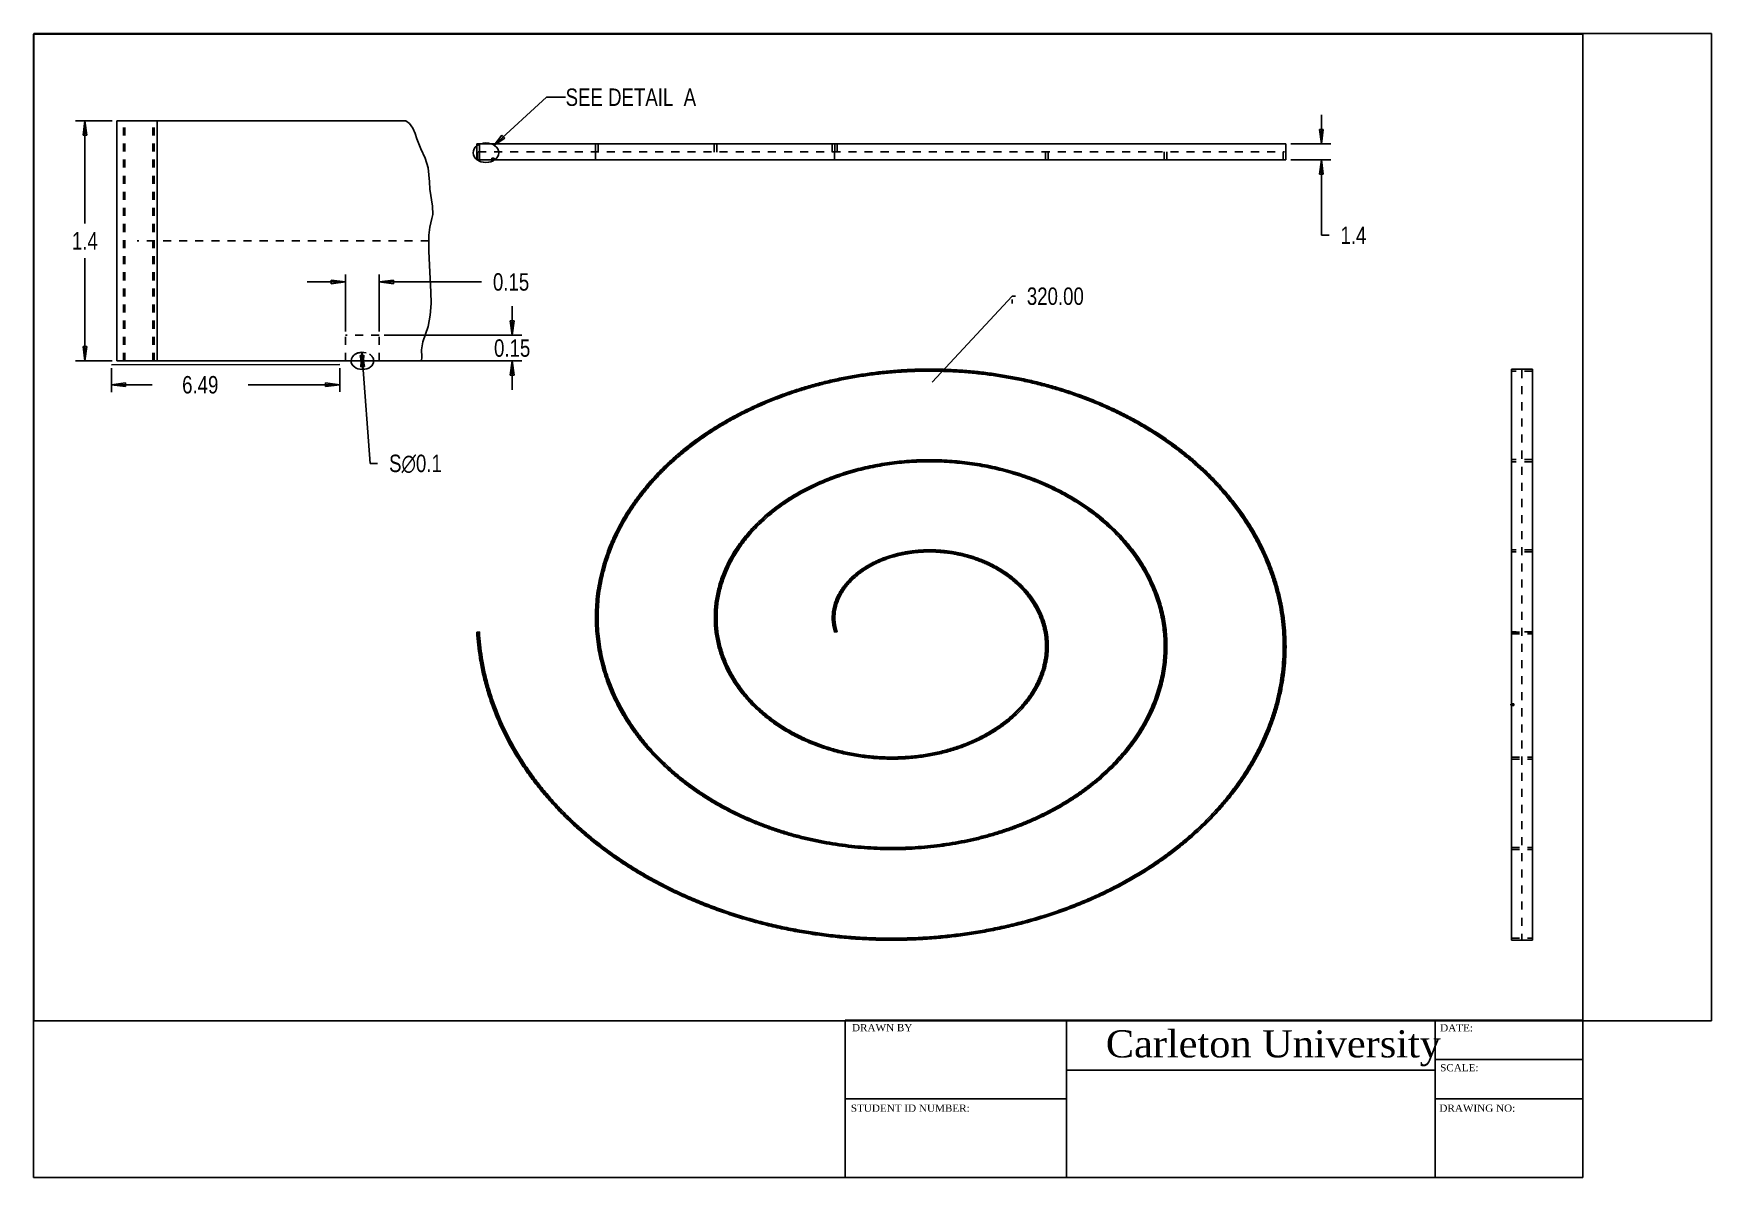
# Paper-space layout 'Layout1' of a CAD drawing. Header units: inches. Extents: x 0.6 to 23.2, y 0.7 to 16.1.
import ezdxf

# ---------------------------------------------------------------- set-up
doc = ezdxf.new("R2010")
doc.units = ezdxf.units.IN
doc.header["$LTSCALE"] = 1.21
doc.header["$MEASUREMENT"] = 0
doc.linetypes.add('HIDDEN', pattern=[0.2, 0.1, -0.1])
doc.layers.get('0').update_dxf_attribs({"linetype": 'CONTINUOUS'})
for name, color, linetype in [('02___PRT_ALL_AXES', 7, 'CONTINUOUS'), ('03___PRT_ALL_CURVES', 7, 'CONTINUOUS'), ('DEFAULT_2', 8, 'HIDDEN')]:
    doc.layers.add(name, color=color, linetype=linetype)
doc.styles.get("Standard").update_dxf_attribs({"font": 'txt', "width": 0.8})
doc.styles.add('TIMESROMAN', font='times.ttf')
doc.dimstyles.new('DIMSTYLE_1', dxfattribs={"dimtxt": 0.3, "dimasz": 0.1875, "dimexe": 0.125, "dimexo": 0.0625, "dimgap": 0.15, "dimtad": 0, "dimtih": 1, "dimtoh": 1, "dimzin": 4, "dimdsep": 46, "dimtxsty": 'Standard', "dimblk": 'CLOSED', "dimblk1": 'CLOSED', "dimblk2": 'CLOSED', "dimcen": 0.09, "dimadec": 0, "dimazin": 0, "dimtfac": 1, "dimtofl": 0, "dimtmove": 0, "dimatfit": 3, "dimldrblk": 'CLOSED', "dimfxl": 1, "dimtolj": 1, "dimtzin": 4, "dimarcsym": 0})
doc.dimstyles.new('DIMSTYLE_2', dxfattribs={"dimtxt": 0.3, "dimasz": 0.1875, "dimexe": 0.125, "dimexo": 0.0625, "dimgap": 0.15, "dimtad": 0, "dimtih": 1, "dimtoh": 1, "dimlfac": 0.2, "dimzin": 4, "dimdsep": 46, "dimtxsty": 'Standard', "dimblk": 'CLOSED', "dimblk1": 'CLOSED', "dimblk2": 'CLOSED', "dimcen": 0.09, "dimadec": 0, "dimazin": 0, "dimtfac": 1, "dimtofl": 0, "dimtmove": 0, "dimatfit": 3, "dimldrblk": 'CLOSED', "dimfxl": 1, "dimtolj": 1, "dimtzin": 4, "dimarcsym": 0})
doc.dimstyles.new('DIMSTYLE_3', dxfattribs={"dimtxt": 0.3, "dimasz": 0.1875, "dimexe": 0.125, "dimexo": 0.0625, "dimgap": 0.15, "dimtad": 0, "dimtih": 1, "dimtoh": 1, "dimlfac": 0.013333, "dimzin": 4, "dimdsep": 46, "dimtxsty": 'Standard', "dimblk": 'CLOSED', "dimblk1": 'CLOSED', "dimblk2": 'CLOSED', "dimcen": 0.09, "dimadec": 0, "dimazin": 0, "dimtfac": 1, "dimtofl": 0, "dimtmove": 0, "dimatfit": 3, "dimldrblk": 'CLOSED', "dimfxl": 1, "dimtolj": 1, "dimtzin": 4, "dimarcsym": 0})
doc.dimstyles.new('DIMSTYLE_4', dxfattribs={"dimtxt": 0.3, "dimasz": 0.1875, "dimexe": 0.125, "dimexo": 0.0625, "dimgap": 0.09, "dimtad": 0, "dimtih": 1, "dimtoh": 1, "dimlfac": 0.013333, "dimzin": 4, "dimdsep": 46, "dimtxsty": 'Standard', "dimblk": 'CLOSED', "dimblk1": 'CLOSED', "dimblk2": 'CLOSED', "dimcen": 0.09, "dimadec": 0, "dimazin": 0, "dimtfac": 1, "dimtmove": 0, "dimatfit": 2, "dimldrblk": 'CLOSED', "dimfxl": 1, "dimtolj": 1, "dimtzin": 4, "dimarcsym": 0})
doc.dimstyles.get("Standard").update_dxf_attribs({"dimtxt": 0.15625, "dimasz": 0.1875, "dimexe": 0.125, "dimexo": 0.0625, "dimgap": 0.09, "dimtad": 0, "dimtih": 1, "dimtoh": 1, "dimzin": 4, "dimdsep": 46, "dimtxsty": 'Standard', "dimblk": 'CLOSED', "dimblk1": 'CLOSED', "dimblk2": 'CLOSED', "dimcen": 0.09, "dimadec": 0, "dimazin": 0, "dimtp": 0.01, "dimtm": 0.01, "dimtfac": 1, "dimtofl": 0, "dimtmove": 0, "dimatfit": 3, "dimldrblk": 'CLOSED', "dimfxl": 1, "dimtolj": 1, "dimtzin": 4, "dimarcsym": 0})

# ---------------------------------------------------------------- blocks, each defined once
blk = doc.blocks.new('TitleBlock')
for p, q in [((5.5, 1.1), (10.5, 1.1)), ((5.5, 0), (5.5, 1.091)), ((7, 0), (7, 1.1)), ((9.5, 0), (9.5, 1.1)), ((9.5, 0.825), (10.5, 0.825)), ((7, 0.75), (9.5, 0.75)), ((5.5, 0.55), (7, 0.55)), ((9.5, 0.55), (10.5, 0.55)), ((10.5, 0), (6, 0))]:
    blk.add_line(p, q)
blk.add_lwpolyline([(0, 0), (10.5, 0), (10.5, 8), (0, 8)], close=True)
at = {"style": 'TIMESROMAN'}
for s, height, p in [('DRAWN BY', 0.05, (5.547, 1.023)), ('Carleton University', 0.19, (7.267, 0.84)), ('DATE:', 0.05, (9.533, 1.022)), ('SCALE:', 0.05, (9.533, 0.743)), ('STUDENT ID NUMBER:', 0.05, (5.539, 0.46)), ('DRAWING NO:', 0.05, (9.528, 0.46))]:
    blk.add_text(s, height=height, dxfattribs=at).set_placement(p)
blk = doc.blocks.new('_CLOSED')
at = {"color": 0, "linetype": 'ByBlock'}
for p, q in [((0, 0), (-1, 0.17)), ((-1, 0.17), (-1, -0.17)), ((-1, -0.17), (0, 0)), ((-1, 0), (0, 0))]:
    blk.add_line(p, q, dxfattribs=at)
blk = doc.blocks.new('*D10')
at = {"color": 2, "linetype": 'Continuous', "transparency": 16777216}
for p, q in [((1.018, 11.235), (1.018, 10.827)), ((4.016, 11.236), (4.016, 10.828)), ((1.018, 10.952), (1.554, 10.952)), ((4.016, 10.953), (2.814, 10.952))]:
    blk.add_line(p, q, dxfattribs=at)
at = {"color": 2, "linetype": 'Continuous', "transparency": 16777216, "xscale": 0.1875, "yscale": 0.1875, "zscale": 0.1875}
for p, rotation in [((1.018, 10.952), 180.0234919411), ((4.016, 10.953), 0.0234919411)]:
    blk.add_blockref('_CLOSED', p, dxfattribs=dict(at, rotation=rotation))
at = {"color": 2, "linetype": 'Continuous', "transparency": 16777216, "insert": (2.184, 11.102), "char_height": 0.3, "width": 0.96, "attachment_point": 2, "line_spacing_factor": 0.9}
blk.add_mtext('6.49', dxfattribs=at)
blk = doc.blocks.new('*D11')
at = {"color": 2, "linetype": 'Continuous', "transparency": 16777216}
for p, q in [((12.829, 12.477), (12.83, 12.477)), ((12.829, 12.418), (12.829, 12.352)), ((12.831, 12.477), (12.83, 12.477)), ((12.83, 12.477), (12.873, 12.477)), ((12.831, 12.418), (12.831, 12.352))]:
    blk.add_line(p, q, dxfattribs=at)
at = {"color": 2, "linetype": 'Continuous', "transparency": 16777216, "insert": (13.023, 12.627), "char_height": 0.3, "width": 1.44, "attachment_point": 1, "line_spacing_factor": 0.9}
blk.add_mtext('320.00', dxfattribs=at)
blk = doc.blocks.new('_NONE')
blk = doc.blocks.new('*D12')
at = {"color": 2, "linetype": 'Continuous', "transparency": 16777216}
for p, q in [((16.886, 15.099), (16.886, 15.599)), ((16.484, 15.099), (17.011, 15.099)), ((16.484, 14.824), (17.011, 14.824)), ((16.886, 14.824), (16.886, 13.527)), ((16.886, 13.527), (16.986, 13.527))]:
    blk.add_line(p, q, dxfattribs=at)
at = {"color": 2, "linetype": 'Continuous', "transparency": 16777216, "xscale": 0.1875, "yscale": 0.1875, "zscale": 0.1875}
for p, rotation in [((16.886, 15.099), 270), ((16.886, 14.824), 90)]:
    blk.add_blockref('_CLOSED', p, dxfattribs=dict(at, rotation=rotation))
at = {"color": 2, "linetype": 'Continuous', "transparency": 16777216, "insert": (17.136, 13.677), "char_height": 0.3, "width": 0.72, "attachment_point": 1, "line_spacing_factor": 0.9}
blk.add_mtext('1.4', dxfattribs=at)
blk = doc.blocks.new('*D13')
at = {"color": 2, "linetype": 'Continuous', "transparency": 16777216}
for p, q in [((1.028, 15.496), (0.546, 15.496)), ((0.671, 15.496), (0.671, 13.73)), ((0.671, 11.363), (0.671, 13.13)), ((1.028, 11.363), (0.546, 11.363))]:
    blk.add_line(p, q, dxfattribs=at)
at = {"color": 2, "linetype": 'Continuous', "transparency": 16777216, "xscale": 0.1875, "yscale": 0.1875, "zscale": 0.1875}
for p, rotation in [((0.671, 15.496), 90), ((0.671, 11.363), 270)]:
    blk.add_blockref('_CLOSED', p, dxfattribs=dict(at, rotation=rotation))
at = {"color": 2, "linetype": 'Continuous', "transparency": 16777216, "insert": (0.671, 13.58), "char_height": 0.3, "width": 0.72, "attachment_point": 2, "line_spacing_factor": 0.9}
blk.add_mtext('1.4', dxfattribs=at)
blk = doc.blocks.new('*D14')
at = {"color": 2, "linetype": 'Continuous', "transparency": 16777216}
for p, q in [((4.301, 11.51), (4.31, 11.363)), ((4.318, 11.215), (4.31, 11.363)), ((4.31, 11.363), (4.41, 9.598)), ((4.41, 9.598), (4.51, 9.598))]:
    blk.add_line(p, q, dxfattribs=at)
at = {"color": 2, "linetype": 'Continuous', "transparency": 16777216, "xscale": 0.1875, "yscale": 0.1875, "zscale": 0.1875}
for p, rotation in [((4.301, 11.51), 93.26143665549999), ((4.318, 11.215), 273.2614366555)]:
    blk.add_blockref('_CLOSED', p, dxfattribs=dict(at, rotation=rotation))
at = {"color": 2, "linetype": 'Continuous', "transparency": 16777216, "insert": (4.66, 9.748), "char_height": 0.3, "width": 1.36, "attachment_point": 1, "line_spacing_factor": 0.9}
blk.add_mtext('S\\Fgdt;{\\Fgdt;n}\\Ftxt;0.1', dxfattribs=at)
blk = doc.blocks.new('*D15')
at = {"color": 2, "linetype": 'Continuous', "transparency": 16777216}
for p, q in [((6.274, 11.805), (6.274, 12.305)), ((4.594, 11.805), (6.399, 11.805)), ((4.594, 11.363), (6.399, 11.363)), ((6.274, 11.363), (6.274, 10.863))]:
    blk.add_line(p, q, dxfattribs=at)
at = {"color": 2, "linetype": 'Continuous', "transparency": 16777216, "xscale": 0.1875, "yscale": 0.1875, "zscale": 0.1875}
for p, rotation in [((6.274, 11.805), 270), ((6.274, 11.363), 90)]:
    blk.add_blockref('_CLOSED', p, dxfattribs=dict(at, rotation=rotation))
at = {"color": 2, "linetype": 'Continuous', "transparency": 16777216, "insert": (6.274, 11.734), "char_height": 0.3, "width": 0.96, "attachment_point": 2, "line_spacing_factor": 0.9}
blk.add_mtext('0.15', dxfattribs=at)
blk = doc.blocks.new('*D16')
at = {"color": 2, "linetype": 'Continuous', "transparency": 16777216}
for p, q in [((4.088, 11.868), (4.088, 12.848)), ((4.531, 11.868), (4.531, 12.848)), ((4.088, 12.723), (3.588, 12.723)), ((4.531, 12.723), (5.872, 12.723))]:
    blk.add_line(p, q, dxfattribs=at)
at = {"color": 2, "linetype": 'Continuous', "transparency": 16777216, "xscale": 0.1875, "yscale": 0.1875, "zscale": 0.1875}
blk.add_blockref('_CLOSED', (4.088, 12.723), dxfattribs=at)
at = {"color": 2, "linetype": 'Continuous', "transparency": 16777216, "xscale": 0.1875, "yscale": 0.1875, "zscale": 0.1875, "rotation": 180}
blk.add_blockref('_CLOSED', (4.531, 12.723), dxfattribs=at)
at = {"color": 2, "linetype": 'Continuous', "transparency": 16777216, "insert": (6.022, 12.873), "char_height": 0.3, "width": 0.96, "attachment_point": 1, "line_spacing_factor": 0.9}
blk.add_mtext('0.15', dxfattribs=at)
blk = doc.blocks.new('drw0002')
at = {"color": 7, "linetype": 'Continuous'}
for p, q in [((0, 0), (0, 17)), ((0, 17), (22, 17)), ((22, 0), (22, 17)), ((1.09, 11.363), (1.09, 15.496)), ((1.09, 15.496), (4.88, 15.496)), ((1.621, 15.496), (1.621, 11.363)), ((4.88, 15.496), (4.928, 15.452)), ((4.928, 15.452), (4.971, 15.371)), ((4.971, 15.371), (5, 15.28)), ((5, 15.28), (5.025, 15.185)), ((5.025, 15.185), (5.078, 15.016)), ((5.078, 15.016), (5.132, 14.852)), ((5.809, 14.824), (5.809, 15.099)), ((5.809, 15.099), (16.421, 15.099)), ((5.844, 15.099), (5.844, 14.824)), ((7.365, 15.099), (7.365, 14.824)), ((16.421, 14.824), (16.421, 15.099)), ((5.132, 14.852), (5.171, 14.687)), ((5.809, 14.824), (16.421, 14.824)), ((5.171, 14.687), (5.183, 14.567)), ((5.183, 14.567), (5.188, 14.445)), ((5.188, 14.445), (5.195, 14.323)), ((5.195, 14.323), (5.231, 14.03)), ((5.232, 13.886), (5.222, 13.813)), ((5.231, 14.03), (5.232, 13.886)), ((5.195, 13.667), (5.182, 13.53)), ((5.208, 13.74), (5.195, 13.667)), ((5.222, 13.813), (5.208, 13.74)), ((5.182, 13.53), (5.18, 13.392)), ((5.18, 13.392), (5.183, 13.254)), ((5.183, 13.254), (5.191, 13.011)), ((5.191, 13.011), (5.204, 12.664)), ((5.204, 12.664), (5.207, 12.55)), ((5.207, 12.55), (5.21, 12.35)), ((5.21, 12.35), (5.201, 12.151)), ((11.782, 10.998), (12.829, 12.48)), ((12.829, 12.48), (12.831, 12.48)), ((5.201, 12.151), (5.171, 11.955)), ((5.171, 11.955), (5.137, 11.824)), ((5.104, 11.692), (5.086, 11.555)), ((5.137, 11.824), (5.104, 11.692)), ((5.086, 11.555), (5.088, 11.435)), ((4.016, 11.299), (1.018, 11.297)), ((5.087, 11.363), (1.09, 11.363)), ((5.088, 11.435), (5.087, 11.363)), ((19.378, 11.222), (19.378, 1.385)), ((19.653, 11.222), (19.378, 11.222)), ((19.653, 11.222), (19.653, 1.385)), ((5.844, 6.695), (5.809, 6.693)), ((5.84, 6.688), (5.815, 6.687)), ((5.815, 6.687), (5.816, 6.661)), ((5.816, 6.661), (5.842, 6.663)), ((5.842, 6.663), (5.84, 6.688)), ((10.536, 6.698), (10.502, 6.69)), ((19.378, 1.385), (19.653, 1.385)), ((0, 0), (22, 0))]:
    blk.add_line(p, q, dxfattribs=at)
at = {"color": 2, "linetype": 'Continuous'}
blk.add_circle((5.93, 14.948), 0.168, dxfattribs=at)
blk.add_arc((4.31, 11.363), 0.148, 70.3169, 180, dxfattribs=at)
at = {"color": 7, "linetype": 'Continuous'}
for radius in [5.678, 5.643]:
    blk.add_arc((11.482, 6.942), radius, 182.5095, 186.9905, dxfattribs=at)
for points, knots in [([(7.43, 6.214), (7.42, 6.272), (7.401, 6.39), (7.381, 6.571), (7.368, 6.754), (7.364, 6.938), (7.368, 7.123), (7.38, 7.308), (7.401, 7.493), (7.429, 7.677), (7.467, 7.86), (7.512, 8.042), (7.565, 8.222), (7.627, 8.4), (7.697, 8.576), (7.774, 8.748), (7.86, 8.918), (7.953, 9.083), (8.054, 9.245), (8.162, 9.403), (8.278, 9.556), (8.4, 9.705), (8.529, 9.848), (8.665, 9.985), (8.807, 10.117), (8.956, 10.242), (9.11, 10.361), (9.27, 10.473), (9.435, 10.578), (9.605, 10.677), (9.779, 10.767), (9.958, 10.85), (10.141, 10.925), (10.327, 10.992), (10.517, 11.051), (10.71, 11.101), (10.905, 11.143), (11.102, 11.177), (11.301, 11.201), (11.502, 11.217), (11.703, 11.223), (11.905, 11.221), (12.108, 11.209), (12.31, 11.189), (12.511, 11.16), (12.711, 11.121), (12.91, 11.073), (13.107, 11.017), (13.302, 10.952), (13.495, 10.877), (13.684, 10.794), (13.869, 10.703), (14.051, 10.603), (14.229, 10.495), (14.402, 10.379), (14.57, 10.255), (14.733, 10.123), (14.89, 9.984), (15.041, 9.837), (15.186, 9.684), (15.324, 9.524), (15.455, 9.357), (15.579, 9.185), (15.696, 9.007), (15.804, 8.823), (15.905, 8.634), (15.997, 8.441), (16.081, 8.243), (16.155, 8.041), (16.221, 7.835), (16.278, 7.627), (16.326, 7.415), (16.353, 7.263), (16.366, 7.181), (16.367, 7.171)], [0, 0, 0, 0, 0.013598, 0.027661, 0.041725, 0.055788, 0.069852, 0.083916, 0.097979, 0.112043, 0.126106, 0.14017, 0.154234, 0.168297, 0.182361, 0.196424, 0.210488, 0.224552, 0.238615, 0.252679, 0.266742, 0.280806, 0.29487, 0.308933, 0.322997, 0.33706, 0.351124, 0.365188, 0.379251, 0.393315, 0.407378, 0.421442, 0.435505, 0.449569, 0.463633, 0.477696, 0.49176, 0.505823, 0.519887, 0.533951, 0.548014, 0.562078, 0.576141, 0.590205, 0.604269, 0.618332, 0.632396, 0.646459, 0.660523, 0.674587, 0.68865, 0.702714, 0.716777, 0.730841, 0.744904, 0.758968, 0.773032, 0.787095, 0.801159, 0.815222, 0.829286, 0.84335, 0.857413, 0.871477, 0.88554, 0.899604, 0.913668, 0.927731, 0.941795, 0.955858, 0.969922, 0.983986, 0.998049, 1, 1, 1, 1]), ([(7.465, 6.22), (7.455, 6.278), (7.436, 6.395), (7.416, 6.574), (7.404, 6.756), (7.399, 6.938), (7.403, 7.122), (7.415, 7.305), (7.436, 7.488), (7.464, 7.671), (7.501, 7.852), (7.546, 8.033), (7.599, 8.211), (7.66, 8.388), (7.729, 8.562), (7.806, 8.733), (7.891, 8.901), (7.984, 9.065), (8.084, 9.226), (8.191, 9.382), (8.306, 9.534), (8.427, 9.681), (8.555, 9.823), (8.69, 9.959), (8.831, 10.09), (8.978, 10.214), (9.131, 10.332), (9.289, 10.444), (9.453, 10.548), (9.622, 10.645), (9.795, 10.735), (9.972, 10.818), (10.154, 10.892), (10.338, 10.959), (10.527, 11.017), (10.718, 11.067), (10.911, 11.109), (11.107, 11.141), (11.305, 11.166), (11.504, 11.181), (11.704, 11.188), (11.904, 11.185), (12.105, 11.174), (12.305, 11.154), (12.505, 11.125), (12.704, 11.086), (12.901, 11.039), (13.097, 10.983), (13.29, 10.918), (13.481, 10.845), (13.669, 10.762), (13.853, 10.672), (14.034, 10.573), (14.21, 10.465), (14.382, 10.35), (14.548, 10.227), (14.71, 10.096), (14.866, 9.958), (15.016, 9.812), (15.16, 9.66), (15.297, 9.501), (15.427, 9.336), (15.55, 9.165), (15.665, 8.988), (15.773, 8.806), (15.873, 8.618), (15.965, 8.426), (16.048, 8.23), (16.122, 8.029), (16.188, 7.825), (16.244, 7.618), (16.291, 7.408), (16.318, 7.257), (16.331, 7.176), (16.332, 7.166)], [0, 0, 0, 0, 0.013598, 0.027661, 0.041725, 0.055788, 0.069852, 0.083916, 0.097979, 0.112043, 0.126106, 0.14017, 0.154234, 0.168297, 0.182361, 0.196424, 0.210488, 0.224552, 0.238615, 0.252679, 0.266742, 0.280806, 0.29487, 0.308933, 0.322997, 0.33706, 0.351124, 0.365188, 0.379251, 0.393315, 0.407378, 0.421442, 0.435505, 0.449569, 0.463633, 0.477696, 0.49176, 0.505823, 0.519887, 0.533951, 0.548014, 0.562078, 0.576141, 0.590205, 0.604269, 0.618332, 0.632396, 0.646459, 0.660523, 0.674587, 0.68865, 0.702714, 0.716777, 0.730841, 0.744904, 0.758968, 0.773032, 0.787095, 0.801159, 0.815222, 0.829286, 0.84335, 0.857413, 0.871477, 0.88554, 0.899604, 0.913668, 0.927731, 0.941795, 0.955858, 0.969922, 0.983986, 0.998049, 1, 1, 1, 1]), ([(8.984, 6.396), (8.981, 6.407), (8.971, 6.455), (8.956, 6.541), (8.94, 6.654), (8.93, 6.768), (8.925, 6.884), (8.925, 6.999), (8.93, 7.115), (8.94, 7.232), (8.956, 7.348), (8.977, 7.463), (9.003, 7.579), (9.035, 7.693), (9.072, 7.806), (9.113, 7.918), (9.161, 8.029), (9.213, 8.138), (9.27, 8.244), (9.333, 8.349), (9.4, 8.451), (9.472, 8.55), (9.548, 8.646), (9.63, 8.739), (9.715, 8.829), (9.805, 8.915), (9.899, 8.997), (9.997, 9.076), (10.099, 9.15), (10.205, 9.22), (10.314, 9.285), (10.426, 9.346), (10.541, 9.401), (10.659, 9.452), (10.78, 9.497), (10.903, 9.538), (11.028, 9.572), (11.155, 9.602), (11.284, 9.625), (11.414, 9.643), (11.545, 9.655), (11.677, 9.662), (11.81, 9.662), (11.943, 9.656), (12.077, 9.645), (12.21, 9.627), (12.343, 9.603), (12.475, 9.574), (12.606, 9.538), (12.736, 9.496), (12.864, 9.449), (12.99, 9.395), (13.115, 9.336), (13.237, 9.271), (13.356, 9.2), (13.472, 9.124), (13.586, 9.042), (13.696, 8.955), (13.802, 8.863), (13.905, 8.766), (14.003, 8.664), (14.097, 8.557), (14.187, 8.446), (14.271, 8.331), (14.351, 8.211), (14.426, 8.088), (14.495, 7.961), (14.559, 7.831), (14.617, 7.697), (14.669, 7.561), (14.715, 7.422), (14.754, 7.284), (14.776, 7.191), (14.786, 7.147)], [0, 0, 0, 0, 0.004275, 0.018514, 0.032754, 0.046993, 0.061232, 0.075472, 0.089711, 0.10395, 0.11819, 0.132429, 0.146669, 0.160908, 0.175147, 0.189387, 0.203626, 0.217866, 0.232105, 0.246344, 0.260584, 0.274823, 0.289062, 0.303302, 0.317541, 0.331781, 0.34602, 0.360259, 0.374499, 0.388738, 0.402978, 0.417217, 0.431456, 0.445696, 0.459935, 0.474175, 0.488414, 0.502653, 0.516893, 0.531132, 0.545371, 0.559611, 0.57385, 0.58809, 0.602329, 0.616568, 0.630808, 0.645047, 0.659287, 0.673526, 0.687765, 0.702005, 0.716244, 0.730483, 0.744723, 0.758962, 0.773202, 0.787441, 0.80168, 0.81592, 0.830159, 0.844399, 0.858638, 0.872877, 0.887117, 0.901356, 0.915596, 0.929835, 0.944074, 0.958314, 0.972553, 0.986792, 1, 1, 1, 1]), ([(9.018, 6.404), (9.016, 6.414), (9.006, 6.462), (8.991, 6.546), (8.975, 6.658), (8.965, 6.771), (8.96, 6.884), (8.96, 6.998), (8.965, 7.113), (8.975, 7.228), (8.991, 7.342), (9.012, 7.456), (9.038, 7.57), (9.069, 7.683), (9.105, 7.795), (9.146, 7.905), (9.193, 8.014), (9.245, 8.121), (9.301, 8.227), (9.363, 8.33), (9.429, 8.43), (9.5, 8.528), (9.576, 8.623), (9.656, 8.715), (9.74, 8.804), (9.829, 8.889), (9.922, 8.97), (10.019, 9.048), (10.119, 9.121), (10.224, 9.19), (10.331, 9.254), (10.442, 9.314), (10.556, 9.369), (10.672, 9.419), (10.791, 9.464), (10.913, 9.504), (11.037, 9.538), (11.162, 9.567), (11.289, 9.59), (11.418, 9.608), (11.548, 9.62), (11.678, 9.626), (11.81, 9.626), (11.941, 9.621), (12.073, 9.609), (12.205, 9.592), (12.336, 9.569), (12.466, 9.539), (12.596, 9.504), (12.724, 9.463), (12.851, 9.416), (12.976, 9.363), (13.099, 9.304), (13.219, 9.24), (13.337, 9.17), (13.452, 9.095), (13.564, 9.014), (13.673, 8.928), (13.778, 8.837), (13.88, 8.741), (13.977, 8.64), (14.07, 8.535), (14.159, 8.425), (14.242, 8.311), (14.321, 8.192), (14.395, 8.07), (14.464, 7.945), (14.527, 7.816), (14.584, 7.684), (14.636, 7.549), (14.681, 7.411), (14.72, 7.275), (14.742, 7.183), (14.751, 7.139)], [0, 0, 0, 0, 0.004275, 0.018514, 0.032754, 0.046993, 0.061232, 0.075472, 0.089711, 0.10395, 0.11819, 0.132429, 0.146669, 0.160908, 0.175147, 0.189387, 0.203626, 0.217866, 0.232105, 0.246344, 0.260584, 0.274823, 0.289062, 0.303302, 0.317541, 0.331781, 0.34602, 0.360259, 0.374499, 0.388738, 0.402978, 0.417217, 0.431456, 0.445696, 0.459935, 0.474175, 0.488414, 0.502653, 0.516893, 0.531132, 0.545371, 0.559611, 0.57385, 0.58809, 0.602329, 0.616568, 0.630808, 0.645047, 0.659287, 0.673526, 0.687765, 0.702005, 0.716244, 0.730483, 0.744723, 0.758962, 0.773202, 0.787441, 0.80168, 0.81592, 0.830159, 0.844399, 0.858638, 0.872877, 0.887117, 0.901356, 0.915596, 0.929835, 0.944074, 0.958314, 0.972553, 0.986792, 1, 1, 1, 1]), ([(10.502, 6.69), (10.498, 6.705), (10.491, 6.735), (10.483, 6.781), (10.477, 6.827), (10.473, 6.875), (10.471, 6.923), (10.471, 6.971), (10.474, 7.021), (10.479, 7.07), (10.487, 7.119), (10.497, 7.169), (10.509, 7.218), (10.524, 7.268), (10.541, 7.317), (10.561, 7.365), (10.583, 7.413), (10.607, 7.461), (10.634, 7.507), (10.664, 7.553), (10.695, 7.598), (10.729, 7.642), (10.766, 7.684), (10.804, 7.725), (10.845, 7.764), (10.888, 7.802), (10.933, 7.839), (10.98, 7.873), (11.029, 7.905), (11.079, 7.936), (11.132, 7.964), (11.186, 7.99), (11.242, 8.014), (11.299, 8.035), (11.358, 8.054), (11.418, 8.07), (11.479, 8.083), (11.541, 8.094), (11.604, 8.102), (11.668, 8.107), (11.732, 8.109), (11.797, 8.109), (11.863, 8.105), (11.928, 8.098), (11.994, 8.088), (12.06, 8.075), (12.125, 8.059), (12.19, 8.04), (12.255, 8.018), (12.319, 7.992), (12.382, 7.964), (12.444, 7.932), (12.506, 7.898), (12.566, 7.86), (12.624, 7.82), (12.681, 7.776), (12.737, 7.73), (12.79, 7.681), (12.842, 7.629), (12.892, 7.574), (12.939, 7.517), (12.984, 7.457), (13.027, 7.395), (13.067, 7.331), (13.104, 7.265), (13.138, 7.196), (13.17, 7.126), (13.198, 7.054), (13.223, 6.98), (13.241, 6.918), (13.251, 6.88), (13.254, 6.868)], [0, 0, 0, 0, 0.014604, 0.029209, 0.043813, 0.058418, 0.073022, 0.087627, 0.102231, 0.116836, 0.13144, 0.146045, 0.160649, 0.175254, 0.189858, 0.204463, 0.219067, 0.233672, 0.248276, 0.262881, 0.277485, 0.29209, 0.306694, 0.321299, 0.335903, 0.350508, 0.365112, 0.379717, 0.394321, 0.408926, 0.42353, 0.438135, 0.452739, 0.467344, 0.481948, 0.496553, 0.511157, 0.525762, 0.540366, 0.554971, 0.569575, 0.58418, 0.598784, 0.613389, 0.627993, 0.642598, 0.657202, 0.671807, 0.686411, 0.701016, 0.71562, 0.730225, 0.744829, 0.759434, 0.774038, 0.788643, 0.803247, 0.817852, 0.832456, 0.847061, 0.861665, 0.87627, 0.890874, 0.905479, 0.920083, 0.934688, 0.949292, 0.963897, 0.978501, 0.993106, 1, 1, 1, 1]), ([(10.536, 6.698), (10.532, 6.713), (10.526, 6.742), (10.518, 6.786), (10.512, 6.831), (10.508, 6.877), (10.506, 6.923), (10.507, 6.97), (10.509, 7.018), (10.514, 7.065), (10.522, 7.113), (10.531, 7.161), (10.543, 7.209), (10.558, 7.257), (10.574, 7.304), (10.593, 7.351), (10.615, 7.398), (10.638, 7.444), (10.664, 7.489), (10.693, 7.533), (10.724, 7.577), (10.757, 7.619), (10.792, 7.66), (10.829, 7.7), (10.869, 7.738), (10.911, 7.775), (10.954, 7.81), (11, 7.844), (11.048, 7.875), (11.097, 7.905), (11.148, 7.932), (11.201, 7.958), (11.255, 7.981), (11.311, 8.001), (11.368, 8.02), (11.426, 8.035), (11.486, 8.049), (11.546, 8.059), (11.608, 8.067), (11.67, 8.072), (11.733, 8.074), (11.796, 8.073), (11.86, 8.069), (11.924, 8.063), (11.988, 8.053), (12.052, 8.041), (12.116, 8.025), (12.18, 8.006), (12.243, 7.984), (12.305, 7.96), (12.367, 7.932), (12.428, 7.901), (12.488, 7.867), (12.546, 7.831), (12.603, 7.791), (12.659, 7.748), (12.713, 7.703), (12.766, 7.655), (12.816, 7.604), (12.865, 7.551), (12.911, 7.495), (12.955, 7.437), (12.997, 7.376), (13.036, 7.313), (13.072, 7.248), (13.106, 7.181), (13.137, 7.112), (13.165, 7.041), (13.189, 6.969), (13.207, 6.908), (13.217, 6.871), (13.219, 6.86)], [0, 0, 0, 0, 0.014604, 0.029209, 0.043813, 0.058418, 0.073022, 0.087627, 0.102231, 0.116836, 0.13144, 0.146045, 0.160649, 0.175254, 0.189858, 0.204463, 0.219067, 0.233672, 0.248276, 0.262881, 0.277485, 0.29209, 0.306694, 0.321299, 0.335903, 0.350508, 0.365112, 0.379717, 0.394321, 0.408926, 0.42353, 0.438135, 0.452739, 0.467344, 0.481948, 0.496553, 0.511157, 0.525762, 0.540366, 0.554971, 0.569575, 0.58418, 0.598784, 0.613389, 0.627993, 0.642598, 0.657202, 0.671807, 0.686411, 0.701016, 0.71562, 0.730225, 0.744829, 0.759434, 0.774038, 0.788643, 0.803247, 0.817852, 0.832456, 0.847061, 0.861665, 0.87627, 0.890874, 0.905479, 0.920083, 0.934688, 0.949292, 0.963897, 0.978501, 0.993106, 1, 1, 1, 1]), ([(16.367, 7.171), (16.377, 7.109), (16.394, 6.975), (16.412, 6.768), (16.422, 6.549), (16.422, 6.33), (16.412, 6.11), (16.392, 5.891), (16.362, 5.672), (16.323, 5.455), (16.273, 5.238), (16.214, 5.024), (16.146, 4.812), (16.068, 4.603), (15.98, 4.397), (15.883, 4.195), (15.777, 3.997), (15.662, 3.803), (15.538, 3.615), (15.406, 3.431), (15.265, 3.254), (15.116, 3.082), (14.96, 2.917), (14.796, 2.758), (14.624, 2.607), (14.446, 2.463), (14.261, 2.327), (14.069, 2.2), (13.872, 2.08), (13.669, 1.969), (13.462, 1.867), (13.249, 1.775), (13.032, 1.691), (12.811, 1.618), (12.586, 1.554), (12.358, 1.5), (12.128, 1.456), (11.895, 1.422), (11.661, 1.399), (11.425, 1.386), (11.189, 1.384), (10.952, 1.392), (10.715, 1.411), (10.479, 1.44), (10.244, 1.48), (10.01, 1.53), (9.779, 1.591), (9.55, 1.663), (9.324, 1.744), (9.101, 1.836), (8.882, 1.938), (8.668, 2.05), (8.458, 2.171), (8.253, 2.302), (8.054, 2.442), (7.861, 2.591), (7.675, 2.749), (7.495, 2.916), (7.323, 3.09), (7.158, 3.273), (7.002, 3.463), (6.853, 3.66), (6.713, 3.864), (6.583, 4.075), (6.461, 4.291), (6.349, 4.513), (6.247, 4.741), (6.155, 4.973), (6.073, 5.209), (6.001, 5.45), (5.941, 5.693), (5.891, 5.94), (5.861, 6.127), (5.848, 6.23), (5.846, 6.251)], [0, 0, 0, 0, 0.012113, 0.026176, 0.04024, 0.054304, 0.068367, 0.082431, 0.096494, 0.110558, 0.124621, 0.138685, 0.152749, 0.166812, 0.180876, 0.194939, 0.209003, 0.223067, 0.23713, 0.251194, 0.265257, 0.279321, 0.293385, 0.307448, 0.321512, 0.335575, 0.349639, 0.363703, 0.377766, 0.39183, 0.405893, 0.419957, 0.43402, 0.448084, 0.462148, 0.476211, 0.490275, 0.504338, 0.518402, 0.532466, 0.546529, 0.560593, 0.574656, 0.58872, 0.602784, 0.616847, 0.630911, 0.644974, 0.659038, 0.673102, 0.687165, 0.701229, 0.715292, 0.729356, 0.74342, 0.757483, 0.771547, 0.78561, 0.799674, 0.813737, 0.827801, 0.841865, 0.855928, 0.869992, 0.884055, 0.898119, 0.912183, 0.926246, 0.94031, 0.954373, 0.968437, 0.982501, 0.996564, 1, 1, 1, 1]), ([(16.332, 7.166), (16.342, 7.104), (16.359, 6.971), (16.377, 6.766), (16.386, 6.549), (16.386, 6.331), (16.376, 6.113), (16.356, 5.895), (16.327, 5.678), (16.288, 5.462), (16.239, 5.247), (16.18, 5.034), (16.112, 4.824), (16.035, 4.616), (15.948, 4.412), (15.851, 4.211), (15.746, 4.014), (15.632, 3.822), (15.509, 3.635), (15.378, 3.453), (15.238, 3.276), (15.09, 3.106), (14.935, 2.942), (14.772, 2.784), (14.601, 2.634), (14.424, 2.491), (14.24, 2.356), (14.05, 2.229), (13.855, 2.111), (13.653, 2.001), (13.447, 1.9), (13.235, 1.807), (13.02, 1.725), (12.8, 1.652), (12.577, 1.588), (12.351, 1.534), (12.122, 1.491), (11.891, 1.457), (11.658, 1.434), (11.424, 1.422), (11.189, 1.419), (10.954, 1.427), (10.719, 1.446), (10.484, 1.475), (10.251, 1.515), (10.019, 1.565), (9.789, 1.625), (9.561, 1.696), (9.336, 1.777), (9.115, 1.869), (8.898, 1.97), (8.685, 2.081), (8.476, 2.201), (8.273, 2.332), (8.075, 2.471), (7.884, 2.619), (7.698, 2.776), (7.52, 2.941), (7.349, 3.115), (7.185, 3.296), (7.029, 3.485), (6.882, 3.681), (6.743, 3.884), (6.613, 4.093), (6.492, 4.308), (6.381, 4.529), (6.279, 4.754), (6.188, 4.985), (6.106, 5.22), (6.036, 5.459), (5.975, 5.701), (5.925, 5.946), (5.897, 6.132), (5.883, 6.235), (5.881, 6.255)], [0, 0, 0, 0, 0.012113, 0.026176, 0.04024, 0.054304, 0.068367, 0.082431, 0.096494, 0.110558, 0.124621, 0.138685, 0.152749, 0.166812, 0.180876, 0.194939, 0.209003, 0.223067, 0.23713, 0.251194, 0.265257, 0.279321, 0.293385, 0.307448, 0.321512, 0.335575, 0.349639, 0.363703, 0.377766, 0.39183, 0.405893, 0.419957, 0.43402, 0.448084, 0.462148, 0.476211, 0.490275, 0.504338, 0.518402, 0.532466, 0.546529, 0.560593, 0.574656, 0.58872, 0.602784, 0.616847, 0.630911, 0.644974, 0.659038, 0.673102, 0.687165, 0.701229, 0.715292, 0.729356, 0.74342, 0.757483, 0.771547, 0.78561, 0.799674, 0.813737, 0.827801, 0.841865, 0.855928, 0.869992, 0.884055, 0.898119, 0.912183, 0.926246, 0.94031, 0.954373, 0.968437, 0.982501, 0.996564, 1, 1, 1, 1]), ([(14.786, 7.147), (14.787, 7.143), (14.798, 7.091), (14.817, 6.991), (14.838, 6.844), (14.852, 6.696), (14.86, 6.546), (14.861, 6.396), (14.855, 6.246), (14.843, 6.095), (14.824, 5.945), (14.798, 5.795), (14.765, 5.646), (14.726, 5.498), (14.68, 5.352), (14.627, 5.207), (14.568, 5.065), (14.502, 4.925), (14.429, 4.787), (14.351, 4.652), (14.266, 4.521), (14.175, 4.393), (14.078, 4.269), (13.976, 4.149), (13.867, 4.033), (13.754, 3.922), (13.635, 3.816), (13.511, 3.715), (13.382, 3.619), (13.249, 3.529), (13.112, 3.445), (12.97, 3.366), (12.825, 3.294), (12.676, 3.228), (12.524, 3.169), (12.369, 3.116), (12.211, 3.07), (12.051, 3.031), (11.889, 3), (11.725, 2.975), (11.56, 2.958), (11.393, 2.948), (11.226, 2.946), (11.058, 2.951), (10.891, 2.963), (10.723, 2.983), (10.556, 3.011), (10.39, 3.046), (10.226, 3.089), (10.062, 3.139), (9.901, 3.196), (9.742, 3.261), (9.586, 3.333), (9.433, 3.412), (9.282, 3.498), (9.136, 3.591), (8.993, 3.691), (8.855, 3.797), (8.721, 3.91), (8.592, 4.029), (8.468, 4.154), (8.349, 4.285), (8.236, 4.421), (8.129, 4.562), (8.028, 4.709), (7.933, 4.86), (7.845, 5.016), (7.764, 5.176), (7.69, 5.34), (7.623, 5.508), (7.563, 5.679), (7.511, 5.852), (7.467, 6.029), (7.442, 6.15), (7.431, 6.212), (7.43, 6.214)], [0, 0, 0, 0, 0.001019, 0.015083, 0.029146, 0.04321, 0.057273, 0.071337, 0.085401, 0.099464, 0.113528, 0.127591, 0.141655, 0.155719, 0.169782, 0.183846, 0.197909, 0.211973, 0.226037, 0.2401, 0.254164, 0.268227, 0.282291, 0.296355, 0.310418, 0.324482, 0.338545, 0.352609, 0.366672, 0.380736, 0.3948, 0.408863, 0.422927, 0.43699, 0.451054, 0.465118, 0.479181, 0.493245, 0.507308, 0.521372, 0.535436, 0.549499, 0.563563, 0.577626, 0.59169, 0.605754, 0.619817, 0.633881, 0.647944, 0.662008, 0.676072, 0.690135, 0.704199, 0.718262, 0.732326, 0.746389, 0.760453, 0.774517, 0.78858, 0.802644, 0.816707, 0.830771, 0.844835, 0.858898, 0.872962, 0.887025, 0.901089, 0.915153, 0.929216, 0.94328, 0.957343, 0.971407, 0.985471, 0.999534, 1, 1, 1, 1]), ([(14.751, 7.139), (14.752, 7.136), (14.763, 7.085), (14.782, 6.985), (14.802, 6.84), (14.817, 6.693), (14.824, 6.545), (14.826, 6.397), (14.82, 6.248), (14.808, 6.099), (14.789, 5.95), (14.763, 5.802), (14.731, 5.655), (14.692, 5.508), (14.646, 5.363), (14.594, 5.22), (14.535, 5.079), (14.47, 4.94), (14.398, 4.804), (14.321, 4.671), (14.237, 4.541), (14.147, 4.414), (14.051, 4.291), (13.949, 4.173), (13.842, 4.058), (13.73, 3.948), (13.612, 3.843), (13.489, 3.743), (13.362, 3.648), (13.23, 3.559), (13.094, 3.475), (12.954, 3.398), (12.81, 3.326), (12.662, 3.261), (12.512, 3.202), (12.358, 3.15), (12.202, 3.105), (12.043, 3.066), (11.883, 3.035), (11.721, 3.01), (11.557, 2.993), (11.392, 2.983), (11.226, 2.981), (11.06, 2.986), (10.894, 2.998), (10.728, 3.018), (10.563, 3.046), (10.398, 3.08), (10.235, 3.123), (10.074, 3.172), (9.914, 3.229), (9.756, 3.293), (9.601, 3.365), (9.45, 3.443), (9.301, 3.529), (9.156, 3.621), (9.014, 3.72), (8.877, 3.825), (8.744, 3.937), (8.616, 4.055), (8.493, 4.178), (8.376, 4.308), (8.264, 4.443), (8.157, 4.583), (8.057, 4.728), (7.964, 4.878), (7.876, 5.033), (7.796, 5.192), (7.722, 5.354), (7.656, 5.52), (7.597, 5.69), (7.545, 5.862), (7.501, 6.037), (7.477, 6.157), (7.465, 6.218), (7.465, 6.22)], [0, 0, 0, 0, 0.001019, 0.015083, 0.029146, 0.04321, 0.057273, 0.071337, 0.085401, 0.099464, 0.113528, 0.127591, 0.141655, 0.155719, 0.169782, 0.183846, 0.197909, 0.211973, 0.226037, 0.2401, 0.254164, 0.268227, 0.282291, 0.296355, 0.310418, 0.324482, 0.338545, 0.352609, 0.366672, 0.380736, 0.3948, 0.408863, 0.422927, 0.43699, 0.451054, 0.465118, 0.479181, 0.493245, 0.507308, 0.521372, 0.535436, 0.549499, 0.563563, 0.577626, 0.59169, 0.605754, 0.619817, 0.633881, 0.647944, 0.662008, 0.676072, 0.690135, 0.704199, 0.718262, 0.732326, 0.746389, 0.760453, 0.774517, 0.78858, 0.802644, 0.816707, 0.830771, 0.844835, 0.858898, 0.872962, 0.887025, 0.901089, 0.915153, 0.929216, 0.94328, 0.957343, 0.971407, 0.985471, 0.999534, 1, 1, 1, 1]), ([(13.254, 6.868), (13.257, 6.854), (13.266, 6.815), (13.279, 6.749), (13.291, 6.67), (13.299, 6.59), (13.304, 6.509), (13.305, 6.428), (13.302, 6.346), (13.295, 6.264), (13.285, 6.181), (13.271, 6.099), (13.253, 6.017), (13.231, 5.935), (13.206, 5.854), (13.177, 5.774), (13.144, 5.695), (13.107, 5.617), (13.066, 5.54), (13.022, 5.465), (12.974, 5.391), (12.923, 5.319), (12.868, 5.249), (12.809, 5.182), (12.748, 5.116), (12.683, 5.054), (12.615, 4.994), (12.544, 4.936), (12.47, 4.882), (12.393, 4.831), (12.314, 4.783), (12.232, 4.738), (12.148, 4.697), (12.061, 4.66), (11.973, 4.626), (11.882, 4.597), (11.79, 4.571), (11.696, 4.549), (11.601, 4.532), (11.505, 4.518), (11.408, 4.509), (11.31, 4.505), (11.211, 4.505), (11.112, 4.509), (11.013, 4.517), (10.914, 4.531), (10.815, 4.548), (10.717, 4.571), (10.619, 4.598), (10.522, 4.629), (10.426, 4.665), (10.331, 4.705), (10.238, 4.75), (10.146, 4.799), (10.056, 4.853), (9.969, 4.91), (9.883, 4.972), (9.8, 5.038), (9.72, 5.108), (9.643, 5.182), (9.569, 5.26), (9.498, 5.341), (9.43, 5.426), (9.366, 5.514), (9.306, 5.605), (9.249, 5.699), (9.197, 5.796), (9.149, 5.896), (9.105, 5.998), (9.066, 6.103), (9.031, 6.21), (9.004, 6.308), (8.989, 6.37), (8.984, 6.396)], [0, 0, 0, 0, 0.007518, 0.021757, 0.035996, 0.050236, 0.064475, 0.078715, 0.092954, 0.107193, 0.121433, 0.135672, 0.149912, 0.164151, 0.17839, 0.19263, 0.206869, 0.221108, 0.235348, 0.249587, 0.263827, 0.278066, 0.292305, 0.306545, 0.320784, 0.335024, 0.349263, 0.363502, 0.377742, 0.391981, 0.406221, 0.42046, 0.434699, 0.448939, 0.463178, 0.477417, 0.491657, 0.505896, 0.520136, 0.534375, 0.548614, 0.562854, 0.577093, 0.591333, 0.605572, 0.619811, 0.634051, 0.64829, 0.662529, 0.676769, 0.691008, 0.705248, 0.719487, 0.733726, 0.747966, 0.762205, 0.776445, 0.790684, 0.804923, 0.819163, 0.833402, 0.847642, 0.861881, 0.87612, 0.89036, 0.904599, 0.918838, 0.933078, 0.947317, 0.961557, 0.975796, 0.990035, 1, 1, 1, 1]), ([(13.219, 6.86), (13.223, 6.846), (13.232, 6.808), (13.244, 6.743), (13.256, 6.666), (13.264, 6.587), (13.268, 6.508), (13.269, 6.428), (13.267, 6.348), (13.26, 6.267), (13.25, 6.186), (13.236, 6.106), (13.219, 6.025), (13.197, 5.945), (13.172, 5.866), (13.144, 5.787), (13.111, 5.709), (13.075, 5.633), (13.035, 5.557), (12.992, 5.483), (12.945, 5.411), (12.894, 5.34), (12.84, 5.272), (12.783, 5.205), (12.722, 5.141), (12.659, 5.08), (12.592, 5.021), (12.522, 4.964), (12.449, 4.911), (12.374, 4.861), (12.296, 4.814), (12.216, 4.77), (12.133, 4.73), (12.048, 4.693), (11.961, 4.66), (11.872, 4.631), (11.781, 4.605), (11.689, 4.584), (11.596, 4.567), (11.501, 4.554), (11.405, 4.545), (11.309, 4.54), (11.212, 4.54), (11.115, 4.544), (11.017, 4.553), (10.92, 4.566), (10.822, 4.583), (10.725, 4.605), (10.629, 4.632), (10.533, 4.663), (10.439, 4.698), (10.345, 4.738), (10.254, 4.782), (10.163, 4.83), (10.075, 4.883), (9.989, 4.94), (9.905, 5.001), (9.823, 5.066), (9.744, 5.134), (9.668, 5.207), (9.595, 5.284), (9.525, 5.364), (9.458, 5.447), (9.395, 5.534), (9.336, 5.624), (9.28, 5.717), (9.229, 5.812), (9.181, 5.911), (9.138, 6.012), (9.099, 6.115), (9.065, 6.22), (9.038, 6.317), (9.024, 6.378), (9.018, 6.404)], [0, 0, 0, 0, 0.007518, 0.021757, 0.035996, 0.050236, 0.064475, 0.078715, 0.092954, 0.107193, 0.121433, 0.135672, 0.149912, 0.164151, 0.17839, 0.19263, 0.206869, 0.221108, 0.235348, 0.249587, 0.263827, 0.278066, 0.292305, 0.306545, 0.320784, 0.335024, 0.349263, 0.363502, 0.377742, 0.391981, 0.406221, 0.42046, 0.434699, 0.448939, 0.463178, 0.477417, 0.491657, 0.505896, 0.520136, 0.534375, 0.548614, 0.562854, 0.577093, 0.591333, 0.605572, 0.619811, 0.634051, 0.64829, 0.662529, 0.676769, 0.691008, 0.705248, 0.719487, 0.733726, 0.747966, 0.762205, 0.776445, 0.790684, 0.804923, 0.819163, 0.833402, 0.847642, 0.861881, 0.87612, 0.89036, 0.904599, 0.918838, 0.933078, 0.947317, 0.961557, 0.975796, 0.990035, 1, 1, 1, 1])]:
    blk.add_open_spline(points, degree=3, knots=knots, dxfattribs=at)
at = {"layer": '02___PRT_ALL_AXES', "color": 8, "linetype": 'HIDDEN'}
for p, q in [((6.009, 14.824), (6.009, 14.853)), ((6.038, 14.853), (6.009, 14.853)), ((6.009, 14.824), (6.038, 14.824)), ((6.038, 14.824), (6.038, 14.853)), ((4.531, 11.805), (4.088, 11.805)), ((4.088, 11.363), (4.088, 11.805)), ((4.531, 11.363), (4.531, 11.805)), ((4.088, 11.363), (4.531, 11.363)), ((19.407, 5.458), (19.378, 5.458)), ((19.378, 5.458), (19.378, 5.428)), ((19.407, 5.428), (19.378, 5.428)), ((19.407, 5.428), (19.407, 5.458))]:
    blk.add_line(p, q, dxfattribs=at)
at = {"layer": '02___PRT_ALL_AXES', "color": 7, "linetype": 'Continuous'}
for radius in [0.0148, 0.00984]:
    blk.add_circle((6.023, 5.443), radius, dxfattribs=at)
at = {"layer": '02___PRT_ALL_AXES', "color": 8, "linetype": 'HIDDEN'}
for centre, radius, start, end in [((6.023, 14.824), 0.00984, 0, 180), ((4.31, 11.363), 0.148, 0, 180), ((19.378, 5.443), 0.00984, 270, 90)]:
    blk.add_arc(centre, radius, start, end, dxfattribs=at)
at = {"layer": '02___PRT_ALL_AXES', "color": 7, "linetype": 'Continuous'}
for centre, radius, start, end in [((6.023, 14.824), 0.00984, 180, 360), ((4.31, 11.363), 0.148, 180, 360), ((19.378, 5.443), 0.00984, 90, 270)]:
    blk.add_arc(centre, radius, start, end, dxfattribs=at)
at = {"layer": '03___PRT_ALL_CURVES', "color": 8, "linetype": 'HIDDEN'}
for p, q in [((5.827, 14.962), (16.404, 14.962)), ((5.18, 13.43), (1.356, 13.43)), ((19.516, 11.204), (19.516, 1.403)), ((5.827, 6.687), (5.827, 6.694)), ((6.027, 5.429), (6.021, 5.452))]:
    blk.add_line(p, q, dxfattribs=at)
at = {"layer": '03___PRT_ALL_CURVES', "color": 40, "linetype": 'Continuous'}
blk.add_line((5.828, 6.662), (5.827, 6.687), dxfattribs=at)
at = {"layer": '03___PRT_ALL_CURVES', "color": 8, "linetype": 'HIDDEN'}
for points in [[(7.413, 6.448), (7.406, 6.513), (7.399, 6.586), (7.393, 6.659), (7.388, 6.732), (7.385, 6.805), (7.384, 6.879), (7.383, 6.952), (7.384, 7.026), (7.386, 7.099), (7.388, 7.148), (7.393, 7.221), (7.398, 7.295), (7.405, 7.368), (7.413, 7.441), (7.423, 7.515), (7.434, 7.588), (7.446, 7.66), (7.459, 7.733), (7.474, 7.806), (7.49, 7.878), (7.508, 7.95), (7.526, 8.022), (7.546, 8.093), (7.567, 8.164), (7.59, 8.235), (7.613, 8.305), (7.633, 8.361), (7.659, 8.431), (7.686, 8.5), (7.715, 8.569), (7.744, 8.637), (7.775, 8.705), (7.807, 8.772), (7.84, 8.839), (7.875, 8.905), (7.91, 8.97), (7.947, 9.035), (7.985, 9.1), (8.024, 9.163), (8.065, 9.226), (8.106, 9.289), (8.148, 9.35), (8.192, 9.411), (8.234, 9.468), (8.279, 9.528), (8.326, 9.586), (8.374, 9.644), (8.423, 9.701), (8.472, 9.757), (8.523, 9.813), (8.575, 9.867), (8.628, 9.921), (8.681, 9.974), (8.736, 10.026), (8.791, 10.077), (8.848, 10.127), (8.905, 10.175), (8.963, 10.223), (9.023, 10.271), (9.082, 10.317), (9.087, 10.32), (9.148, 10.365), (9.21, 10.409), (9.272, 10.452), (9.335, 10.494), (9.399, 10.534), (9.464, 10.574), (9.529, 10.612), (9.595, 10.649), (9.662, 10.686), (9.729, 10.721), (9.797, 10.755), (9.866, 10.787), (9.935, 10.819), (10.005, 10.849), (10.075, 10.879), (10.146, 10.907), (10.217, 10.933), (10.233, 10.939), (10.305, 10.964), (10.377, 10.988), (10.45, 11.011), (10.523, 11.033), (10.597, 11.053), (10.671, 11.072), (10.745, 11.09), (10.82, 11.107), (10.895, 11.122), (10.97, 11.136), (11.046, 11.148), (11.121, 11.16), (11.197, 11.17), (11.273, 11.179), (11.35, 11.186), (11.426, 11.192), (11.503, 11.197), (11.531, 11.199), (11.608, 11.202), (11.684, 11.204), (11.761, 11.204), (11.838, 11.203), (11.915, 11.201), (11.992, 11.198), (12.069, 11.193), (12.146, 11.187), (12.223, 11.18), (12.299, 11.171), (12.376, 11.161), (12.452, 11.15), (12.529, 11.137), (12.605, 11.123), (12.681, 11.108), (12.756, 11.091), (12.831, 11.074), (12.869, 11.064), (12.944, 11.045), (13.019, 11.024), (13.093, 11.001), (13.167, 10.978), (13.24, 10.953), (13.314, 10.927), (13.386, 10.9), (13.459, 10.871), (13.531, 10.841), (13.602, 10.811), (13.673, 10.778), (13.743, 10.745), (13.813, 10.71), (13.882, 10.675), (13.951, 10.638), (14.019, 10.6), (14.086, 10.56), (14.129, 10.535), (14.195, 10.494), (14.261, 10.451), (14.326, 10.408), (14.39, 10.363), (14.454, 10.318), (14.517, 10.271), (14.579, 10.223), (14.64, 10.175), (14.701, 10.125), (14.761, 10.074), (14.819, 10.022), (14.877, 9.969), (14.935, 9.915), (14.991, 9.861), (15.046, 9.805), (15.101, 9.748), (15.154, 9.69), (15.195, 9.645), (15.247, 9.586), (15.298, 9.526), (15.347, 9.465), (15.396, 9.403), (15.444, 9.34), (15.491, 9.277), (15.537, 9.212), (15.581, 9.147), (15.625, 9.082), (15.668, 9.015), (15.709, 8.948), (15.75, 8.88), (15.789, 8.811), (15.827, 8.742), (15.864, 8.672), (15.9, 8.601), (15.934, 8.53), (15.965, 8.464), (15.997, 8.392), (16.029, 8.319), (16.059, 8.245), (16.088, 8.171), (16.115, 8.097), (16.142, 8.022), (16.167, 7.946), (16.191, 7.871), (16.213, 7.794), (16.235, 7.718), (16.255, 7.64), (16.274, 7.563), (16.292, 7.485), (16.308, 7.407), (16.323, 7.329), (16.337, 7.25), (16.349, 7.171), (16.352, 7.153), (16.363, 7.074), (16.373, 6.995), (16.381, 6.915)], [(8.978, 6.518), (8.97, 6.566), (8.963, 6.623), (8.956, 6.68), (8.951, 6.738), (8.947, 6.795), (8.944, 6.853), (8.943, 6.911), (8.943, 6.969), (8.944, 7.027), (8.947, 7.085), (8.95, 7.143), (8.956, 7.201), (8.957, 7.217), (8.964, 7.275), (8.972, 7.333), (8.982, 7.391), (8.993, 7.448), (9.005, 7.505), (9.018, 7.562), (9.033, 7.619), (9.049, 7.676), (9.066, 7.732), (9.085, 7.788), (9.104, 7.843), (9.126, 7.898), (9.148, 7.953), (9.159, 7.978), (9.183, 8.032), (9.208, 8.086), (9.234, 8.139), (9.262, 8.191), (9.291, 8.243), (9.321, 8.294), (9.352, 8.345), (9.385, 8.395), (9.418, 8.444), (9.453, 8.493), (9.488, 8.541), (9.525, 8.588), (9.563, 8.634), (9.588, 8.664), (9.627, 8.709), (9.668, 8.753), (9.709, 8.796), (9.752, 8.839), (9.795, 8.88), (9.84, 8.921), (9.885, 8.961), (9.931, 9), (9.978, 9.037), (10.026, 9.074), (10.075, 9.11), (10.125, 9.145), (10.175, 9.178), (10.217, 9.205), (10.268, 9.237), (10.321, 9.268), (10.374, 9.297), (10.428, 9.326), (10.482, 9.353), (10.538, 9.379), (10.593, 9.404), (10.65, 9.428), (10.707, 9.451), (10.764, 9.472), (10.822, 9.492), (10.88, 9.511), (10.939, 9.529), (10.998, 9.545), (11.057, 9.56), (11.117, 9.574), (11.178, 9.587), (11.238, 9.599), (11.299, 9.609), (11.36, 9.618), (11.422, 9.625), (11.483, 9.632), (11.545, 9.637), (11.607, 9.64), (11.669, 9.643), (11.731, 9.644), (11.793, 9.643), (11.803, 9.643), (11.866, 9.642), (11.928, 9.639), (11.99, 9.634), (12.052, 9.628), (12.114, 9.621), (12.176, 9.613), (12.238, 9.603), (12.3, 9.593), (12.361, 9.58), (12.423, 9.567), (12.484, 9.552), (12.545, 9.536), (12.605, 9.519), (12.665, 9.5), (12.685, 9.494), (12.744, 9.473), (12.804, 9.452), (12.863, 9.429), (12.921, 9.405), (12.979, 9.379), (13.037, 9.353), (13.094, 9.325), (13.15, 9.296), (13.206, 9.266), (13.261, 9.235), (13.316, 9.203), (13.37, 9.169), (13.423, 9.134), (13.476, 9.098), (13.502, 9.08), (13.554, 9.043), (13.604, 9.004), (13.655, 8.965), (13.704, 8.924), (13.753, 8.882), (13.8, 8.839), (13.847, 8.796), (13.893, 8.751), (13.938, 8.705), (13.983, 8.659), (14.026, 8.611), (14.068, 8.562), (14.11, 8.513), (14.15, 8.463), (14.176, 8.429), (14.215, 8.378), (14.253, 8.325), (14.289, 8.272), (14.325, 8.218), (14.359, 8.163), (14.393, 8.107), (14.425, 8.051), (14.456, 7.994), (14.487, 7.937), (14.516, 7.878), (14.543, 7.82), (14.57, 7.76), (14.595, 7.7), (14.62, 7.639), (14.64, 7.587), (14.662, 7.526), (14.682, 7.464), (14.702, 7.401), (14.72, 7.338), (14.737, 7.275), (14.753, 7.211), (14.768, 7.147), (14.781, 7.083), (14.793, 7.018), (14.804, 6.953), (14.813, 6.888)], [(10.519, 6.694), (10.512, 6.723), (10.505, 6.758), (10.499, 6.793), (10.496, 6.82), (10.492, 6.855), (10.49, 6.892), (10.489, 6.928), (10.489, 6.964), (10.491, 7.001), (10.493, 7.032), (10.497, 7.068), (10.503, 7.105), (10.51, 7.142), (10.518, 7.178), (10.527, 7.215), (10.537, 7.251), (10.549, 7.287), (10.563, 7.322), (10.564, 7.325), (10.578, 7.361), (10.594, 7.395), (10.611, 7.43), (10.63, 7.464), (10.649, 7.497), (10.67, 7.53), (10.692, 7.562), (10.715, 7.594), (10.739, 7.625), (10.747, 7.635), (10.773, 7.665), (10.8, 7.694), (10.827, 7.723), (10.856, 7.75), (10.886, 7.777), (10.917, 7.803), (10.948, 7.827), (10.981, 7.851), (11.014, 7.874), (11.034, 7.887), (11.068, 7.908), (11.104, 7.928), (11.14, 7.948), (11.177, 7.966), (11.214, 7.983), (11.253, 7.998), (11.291, 8.013), (11.331, 8.026), (11.371, 8.038), (11.403, 8.047), (11.444, 8.057), (11.485, 8.066), (11.527, 8.073), (11.568, 8.079), (11.61, 8.084), (11.653, 8.088), (11.695, 8.09), (11.738, 8.091), (11.781, 8.091), (11.783, 8.091), (11.826, 8.089), (11.869, 8.086), (11.912, 8.082), (11.954, 8.076), (11.997, 8.069), (12.04, 8.061), (12.083, 8.051), (12.125, 8.04), (12.167, 8.028), (12.209, 8.015), (12.22, 8.011), (12.262, 7.996), (12.303, 7.979), (12.343, 7.962), (12.384, 7.943), (12.423, 7.923), (12.463, 7.902), (12.501, 7.879), (12.539, 7.855), (12.577, 7.831), (12.614, 7.805), (12.632, 7.791), (12.668, 7.764), (12.703, 7.735), (12.737, 7.705), (12.77, 7.674), (12.803, 7.643), (12.835, 7.61), (12.866, 7.576), (12.896, 7.541), (12.925, 7.506), (12.953, 7.469), (12.972, 7.442), (12.999, 7.404), (13.024, 7.365), (13.049, 7.326), (13.072, 7.285), (13.094, 7.244), (13.115, 7.202), (13.135, 7.16), (13.153, 7.117), (13.171, 7.073), (13.187, 7.029), (13.188, 7.028), (13.203, 6.984), (13.217, 6.938), (13.229, 6.893), (13.241, 6.846), (13.251, 6.8)], [(16.381, 6.915), (16.387, 6.85), (16.393, 6.77), (16.397, 6.69), (16.401, 6.61), (16.403, 6.53), (16.404, 6.45), (16.403, 6.37), (16.401, 6.29), (16.398, 6.21), (16.393, 6.129), (16.388, 6.049), (16.38, 5.969), (16.372, 5.889), (16.362, 5.809), (16.351, 5.73), (16.349, 5.716), (16.336, 5.636), (16.323, 5.557), (16.307, 5.478), (16.291, 5.399), (16.273, 5.32), (16.254, 5.242), (16.234, 5.163), (16.212, 5.086), (16.189, 5.008), (16.165, 4.931), (16.14, 4.854), (16.113, 4.778), (16.085, 4.702), (16.056, 4.627), (16.026, 4.551), (15.994, 4.477), (15.961, 4.403), (15.927, 4.329), (15.916, 4.307), (15.881, 4.234), (15.844, 4.161), (15.806, 4.09), (15.767, 4.018), (15.727, 3.948), (15.685, 3.878), (15.643, 3.809), (15.599, 3.74), (15.554, 3.672), (15.508, 3.605), (15.461, 3.539), (15.413, 3.473), (15.364, 3.408), (15.313, 3.344), (15.262, 3.28), (15.21, 3.218), (15.156, 3.156), (15.102, 3.095), (15.078, 3.068), (15.022, 3.009), (14.965, 2.95), (14.907, 2.892), (14.849, 2.835), (14.789, 2.779), (14.729, 2.724), (14.667, 2.67), (14.605, 2.616), (14.542, 2.564), (14.478, 2.513), (14.413, 2.463), (14.347, 2.413), (14.281, 2.365), (14.213, 2.318), (14.145, 2.272), (14.077, 2.227), (14.007, 2.183), (13.937, 2.141), (13.896, 2.117), (13.825, 2.076), (13.753, 2.036), (13.68, 1.997), (13.607, 1.959), (13.533, 1.923), (13.459, 1.887), (13.384, 1.853), (13.308, 1.82), (13.232, 1.789), (13.155, 1.758), (13.078, 1.729), (13, 1.701), (12.922, 1.674), (12.843, 1.648), (12.764, 1.624), (12.685, 1.601), (12.605, 1.579), (12.525, 1.558), (12.468, 1.544), (12.387, 1.526), (12.306, 1.509), (12.225, 1.493), (12.143, 1.478), (12.061, 1.465), (11.979, 1.453), (11.897, 1.442), (11.814, 1.433), (11.731, 1.424), (11.648, 1.418), (11.565, 1.412), (11.482, 1.408), (11.399, 1.405), (11.316, 1.403), (11.233, 1.403), (11.149, 1.404), (11.066, 1.406), (10.982, 1.41), (10.913, 1.414), (10.83, 1.42), (10.747, 1.427), (10.664, 1.436), (10.581, 1.446), (10.498, 1.457), (10.415, 1.47), (10.333, 1.483), (10.251, 1.499), (10.169, 1.515), (10.087, 1.533), (10.005, 1.552), (9.924, 1.572), (9.843, 1.594), (9.762, 1.617), (9.682, 1.641), (9.602, 1.666), (9.522, 1.693), (9.443, 1.721), (9.367, 1.749), (9.289, 1.779), (9.211, 1.81), (9.134, 1.843), (9.057, 1.877), (8.98, 1.912), (8.904, 1.949), (8.829, 1.986), (8.754, 2.025), (8.68, 2.065), (8.606, 2.106), (8.533, 2.149), (8.461, 2.192), (8.389, 2.237), (8.318, 2.282), (8.248, 2.329), (8.178, 2.377), (8.11, 2.426), (8.041, 2.476), (8.036, 2.48), (7.968, 2.532), (7.902, 2.584), (7.836, 2.637), (7.771, 2.692), (7.707, 2.747), (7.644, 2.803), (7.581, 2.861), (7.52, 2.919), (7.459, 2.979), (7.4, 3.039), (7.341, 3.1), (7.283, 3.162), (7.226, 3.225), (7.17, 3.289), (7.115, 3.354), (7.061, 3.42), (7.008, 3.486), (6.956, 3.554), (6.905, 3.622), (6.895, 3.636), (6.845, 3.705), (6.796, 3.775), (6.749, 3.846), (6.702, 3.918), (6.657, 3.99), (6.612, 4.063), (6.569, 4.136), (6.527, 4.211), (6.486, 4.285), (6.446, 4.361), (6.408, 4.437), (6.37, 4.514), (6.334, 4.592), (6.299, 4.67), (6.265, 4.748), (6.232, 4.827), (6.201, 4.907), (6.17, 4.987), (6.141, 5.068), (6.129, 5.101), (6.102, 5.182), (6.076, 5.264), (6.051, 5.346), (6.027, 5.429)], [(14.813, 6.888), (14.821, 6.825), (14.828, 6.76), (14.833, 6.694), (14.837, 6.629), (14.84, 6.563), (14.842, 6.497), (14.842, 6.431), (14.842, 6.365), (14.839, 6.299), (14.836, 6.232), (14.831, 6.166), (14.825, 6.1), (14.817, 6.034), (14.808, 5.968), (14.798, 5.902), (14.787, 5.837), (14.774, 5.771), (14.76, 5.706), (14.758, 5.697), (14.742, 5.632), (14.726, 5.567), (14.708, 5.503), (14.688, 5.439), (14.668, 5.375), (14.646, 5.312), (14.623, 5.249), (14.598, 5.186), (14.573, 5.124), (14.546, 5.063), (14.518, 5.001), (14.489, 4.941), (14.458, 4.881), (14.427, 4.821), (14.394, 4.762), (14.384, 4.745), (14.35, 4.687), (14.314, 4.629), (14.278, 4.572), (14.24, 4.516), (14.201, 4.461), (14.161, 4.406), (14.12, 4.352), (14.078, 4.299), (14.035, 4.246), (13.991, 4.195), (13.946, 4.144), (13.9, 4.094), (13.852, 4.045), (13.804, 3.997), (13.755, 3.95), (13.733, 3.928), (13.682, 3.882), (13.631, 3.837), (13.579, 3.793), (13.525, 3.75), (13.472, 3.708), (13.417, 3.667), (13.361, 3.627), (13.305, 3.588), (13.248, 3.551), (13.19, 3.514), (13.131, 3.478), (13.072, 3.443), (13.012, 3.41), (12.951, 3.378), (12.89, 3.346), (12.852, 3.328), (12.79, 3.298), (12.727, 3.27), (12.663, 3.243), (12.599, 3.217), (12.534, 3.193), (12.469, 3.169), (12.404, 3.147), (12.338, 3.126), (12.271, 3.107), (12.205, 3.088), (12.137, 3.071), (12.07, 3.055), (12.002, 3.04), (11.934, 3.027), (11.865, 3.015), (11.813, 3.007), (11.744, 2.997), (11.675, 2.988), (11.605, 2.981), (11.536, 2.975), (11.466, 2.97), (11.397, 2.967), (11.327, 2.965), (11.257, 2.964), (11.187, 2.965), (11.117, 2.967), (11.047, 2.97), (10.977, 2.975), (10.907, 2.981), (10.837, 2.988), (10.767, 2.996), (10.704, 3.005), (10.634, 3.016), (10.565, 3.028), (10.496, 3.042), (10.427, 3.057), (10.358, 3.073), (10.29, 3.091), (10.222, 3.109), (10.154, 3.129), (10.087, 3.151), (10.02, 3.173), (9.953, 3.197), (9.887, 3.222), (9.821, 3.248), (9.756, 3.276), (9.691, 3.304), (9.687, 3.306), (9.623, 3.336), (9.559, 3.368), (9.496, 3.4), (9.433, 3.433), (9.371, 3.468), (9.309, 3.504), (9.249, 3.541), (9.188, 3.579), (9.129, 3.619), (9.07, 3.659), (9.012, 3.701), (8.955, 3.743), (8.898, 3.787), (8.842, 3.832), (8.787, 3.878), (8.733, 3.924), (8.722, 3.935), (8.669, 3.983), (8.616, 4.032), (8.565, 4.082), (8.514, 4.133), (8.465, 4.185), (8.416, 4.237), (8.368, 4.291), (8.322, 4.346), (8.276, 4.401), (8.231, 4.458), (8.187, 4.515), (8.144, 4.573), (8.103, 4.632), (8.062, 4.692), (8.022, 4.752), (7.984, 4.813), (7.97, 4.835), (7.933, 4.898), (7.897, 4.96), (7.862, 5.024), (7.829, 5.088), (7.796, 5.153), (7.765, 5.218), (7.735, 5.284), (7.706, 5.351), (7.678, 5.418), (7.651, 5.486), (7.626, 5.554), (7.602, 5.622), (7.579, 5.691), (7.557, 5.761), (7.537, 5.831), (7.518, 5.901), (7.506, 5.945), (7.489, 6.016), (7.473, 6.087), (7.459, 6.159), (7.445, 6.231), (7.433, 6.303), (7.422, 6.375), (7.413, 6.448)], [(6.021, 5.452), (6.012, 5.487), (5.993, 5.558), (5.975, 5.63), (5.959, 5.703), (5.943, 5.775), (5.928, 5.848), (5.914, 5.92), (5.901, 5.993), (5.889, 6.067), (5.878, 6.14), (5.878, 6.144), (5.868, 6.218), (5.859, 6.291), (5.851, 6.365), (5.843, 6.439), (5.837, 6.513), (5.832, 6.587), (5.828, 6.662)], [(13.251, 6.8), (13.259, 6.757), (13.267, 6.71), (13.273, 6.662), (13.279, 6.615), (13.282, 6.567), (13.285, 6.519), (13.285, 6.511), (13.286, 6.463), (13.286, 6.415), (13.285, 6.366), (13.282, 6.318), (13.278, 6.269), (13.272, 6.221), (13.265, 6.173), (13.257, 6.124), (13.248, 6.076), (13.237, 6.028), (13.225, 5.981), (13.22, 5.964), (13.207, 5.916), (13.192, 5.869), (13.175, 5.823), (13.158, 5.776), (13.139, 5.73), (13.119, 5.685), (13.098, 5.64), (13.075, 5.595), (13.051, 5.551), (13.027, 5.508), (13.001, 5.465), (12.985, 5.441), (12.957, 5.399), (12.928, 5.358), (12.898, 5.318), (12.867, 5.278), (12.835, 5.239), (12.802, 5.201), (12.767, 5.163), (12.732, 5.127), (12.696, 5.091), (12.658, 5.056), (12.62, 5.022), (12.59, 4.997), (12.55, 4.965), (12.509, 4.933), (12.468, 4.903), (12.425, 4.874), (12.382, 4.846), (12.338, 4.819), (12.294, 4.793), (12.248, 4.768), (12.202, 4.744), (12.155, 4.721), (12.108, 4.7), (12.061, 4.68), (12.013, 4.661), (11.964, 4.643), (11.914, 4.626), (11.864, 4.611), (11.814, 4.596), (11.763, 4.583), (11.711, 4.571), (11.66, 4.561), (11.608, 4.551), (11.555, 4.543), (11.503, 4.537), (11.494, 4.536), (11.442, 4.531), (11.389, 4.527), (11.335, 4.524), (11.282, 4.523), (11.229, 4.523), (11.175, 4.524), (11.122, 4.527), (11.068, 4.531), (11.015, 4.536), (10.962, 4.542), (10.909, 4.55), (10.855, 4.559), (10.837, 4.563), (10.784, 4.574), (10.731, 4.586), (10.679, 4.6), (10.626, 4.615), (10.575, 4.631), (10.523, 4.648), (10.472, 4.667), (10.421, 4.687), (10.371, 4.708), (10.321, 4.73), (10.272, 4.754), (10.223, 4.778), (10.196, 4.792), (10.148, 4.819), (10.101, 4.847), (10.054, 4.876), (10.008, 4.906), (9.963, 4.937), (9.918, 4.97), (9.874, 5.003), (9.83, 5.037), (9.788, 5.073), (9.746, 5.11), (9.705, 5.147), (9.665, 5.186), (9.636, 5.215), (9.598, 5.255), (9.56, 5.297), (9.524, 5.339), (9.488, 5.382), (9.453, 5.426), (9.419, 5.471), (9.387, 5.516), (9.355, 5.563), (9.324, 5.61), (9.295, 5.658), (9.266, 5.707), (9.239, 5.756), (9.215, 5.802), (9.189, 5.853), (9.165, 5.905), (9.143, 5.956), (9.121, 6.009), (9.1, 6.062), (9.081, 6.116), (9.063, 6.17), (9.046, 6.224), (9.031, 6.279), (9.016, 6.335), (9.003, 6.391), (8.991, 6.447), (8.988, 6.461), (8.978, 6.518)]]:
    blk.add_lwpolyline(points, dxfattribs=at)
at = {"layer": 'DEFAULT_2', "color": 8, "linetype": 'HIDDEN'}
for p, q in [((1.178, 11.363), (1.178, 15.496)), ((1.197, 11.363), (1.197, 15.496)), ((1.561, 11.363), (1.561, 15.496)), ((1.58, 11.363), (1.58, 15.496)), ((5.815, 14.824), (5.815, 15.099)), ((5.816, 14.824), (5.816, 15.099)), ((5.84, 14.824), (5.84, 15.099)), ((5.842, 14.824), (5.842, 15.099)), ((7.401, 15.099), (7.401, 14.824)), ((8.925, 15.099), (8.925, 14.824)), ((8.96, 15.099), (8.96, 14.824)), ((10.471, 15.099), (10.471, 14.824)), ((10.502, 14.824), (10.502, 15.099)), ((10.507, 15.099), (10.507, 14.824)), ((10.536, 15.099), (10.536, 14.824)), ((13.269, 14.824), (13.269, 15.099)), ((13.304, 14.824), (13.304, 15.099)), ((14.825, 14.824), (14.825, 15.099)), ((14.86, 14.824), (14.86, 15.099)), ((16.386, 14.824), (16.386, 15.099)), ((19.653, 11.187), (19.378, 11.187)), ((19.653, 9.662), (19.378, 9.662)), ((19.653, 9.626), (19.378, 9.626)), ((19.653, 8.109), (19.378, 8.109)), ((19.653, 8.073), (19.378, 8.073)), ((19.653, 6.698), (19.378, 6.698)), ((19.653, 6.695), (19.378, 6.695)), ((19.378, 6.693), (19.653, 6.693)), ((19.378, 6.69), (19.653, 6.69)), ((19.378, 6.688), (19.653, 6.688)), ((19.378, 6.687), (19.653, 6.687)), ((19.378, 6.663), (19.653, 6.663)), ((19.378, 6.661), (19.653, 6.661)), ((19.378, 4.54), (19.653, 4.54)), ((19.378, 4.505), (19.653, 4.505)), ((19.378, 2.982), (19.653, 2.982)), ((19.378, 2.947), (19.653, 2.947)), ((19.378, 1.421), (19.653, 1.421))]:
    blk.add_line(p, q, dxfattribs=at)
at = {"color": 2, "linetype": 'Continuous', "insert": (6.975, 16.054), "char_height": 0.3, "width": 3.12, "attachment_point": 1, "line_spacing_factor": 0.9}
blk.add_mtext('SEE DETAIL  A', dxfattribs=at)
at = {"color": 2, "linetype": 'Continuous'}
for base, p1, p2, angle, dimstyle, picture, middle in [((0.671, 15.496), (1.09, 11.363), (1.09, 15.496), 90, 'DIMSTYLE_3', '*D13', (0.709, 13.43)), ((16.8859, 15.0994), (16.4213, 14.8238), (16.4213, 15.0994), 90, 'DIMSTYLE_2', '*D12', (17.5334, 13.5269)), ((4.088, 12.723), (4.531, 11.805), (4.088, 11.805), 180, 'DIMSTYLE_3', '*D16', (6.51, 12.723)), ((6.274, 11.363), (4.531, 11.805), (4.531, 11.363), 270, 'DIMSTYLE_3', '*D15', (6.281, 11.584)), ((1.018, 10.952), (4.016, 11.299), (1.018, 11.297), 180.0235, 'DIMSTYLE_1', '*D10', (2.184, 10.952))]:
    dim = blk.add_linear_dim(base=base, p1=p1, p2=p2, angle=angle, dimstyle=dimstyle, dxfattribs=at)
    dim.commit()
    dim.dimension.update_dxf_attribs({"geometry": picture, "text_midpoint": middle, "dimtype": 160})
dim = blk.add_linear_dim(base=(12.831, 12.477), p1=(12.829, 12.289), p2=(12.831, 12.289), angle=359.9803, dimstyle='DIMSTYLE_1', override={"dimblk1": 'NONE', "dimblk2": 'NONE', "dimsah": 1}, dxfattribs=at)
dim.commit()
dim.dimension.update_dxf_attribs({"geometry": '*D11', "text_midpoint": (13.743, 12.477), "dimtype": 160})
dim = blk.add_diameter_dim_2p(p1=(4.318, 11.215), p2=(4.301, 11.51), text='S%%c<>', dimstyle='DIMSTYLE_4', override={"dimpost": '<>'}, dxfattribs=at)
dim.commit()
dim.dimension.update_dxf_attribs({"geometry": '*D14', "text_midpoint": (5.34, 9.598), "dimtype": 163})
at = {"color": 2, "linetype": 'Continuous', "annotation_type": 0, "has_hookline": 1, "hookline_direction": 1, "text_width": 2.96}
blk.add_leader([(6.038, 15.078), (6.725, 15.904), (6.975, 15.904)], dimstyle='Standard', override={"dimtad": 0}, dxfattribs=at)

psp = doc.layouts.get("Layout1")

# ---------------------------------------------------------------- block references
for name, p, xscale, yscale, zscale in [('TitleBlock', (0.623, 0.707), 1.983651047721409, 1.921085056642333, 1.983651047721409), ('drw0002', (0.625, 2.814), 1.025225933319462, 0.780502342677778, 1.025225933319462)]:
    psp.add_blockref(name, p, dxfattribs=dict(xscale=xscale, yscale=yscale, zscale=zscale))

doc.saveas('drawing.dxf')
